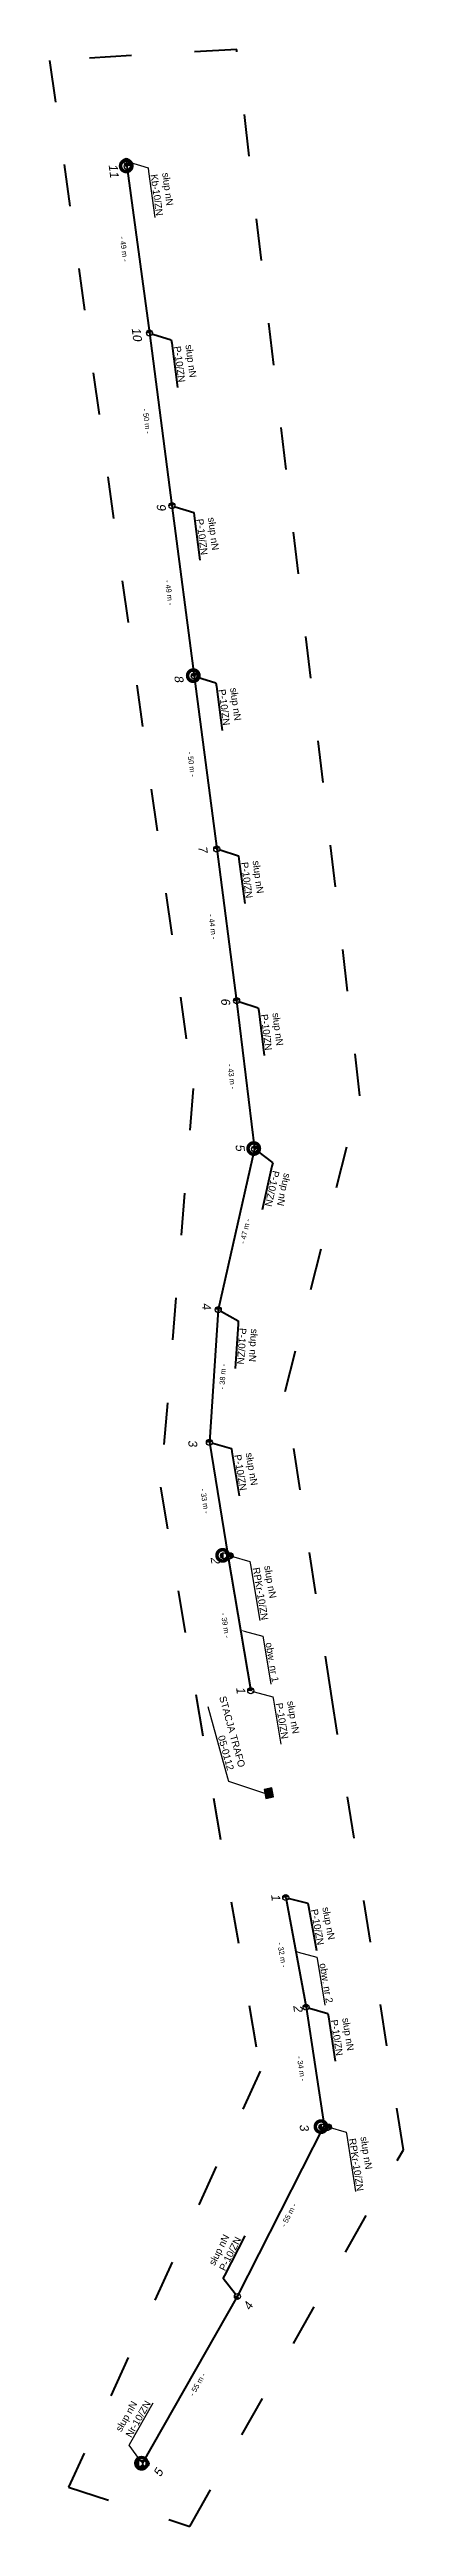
# Model space of a CAD drawing. Header units: metres. Extents: x 7547313 to 7555771, y 5771206 to 5789306.
# Drawn here: x 7549096 to 7549197, y 5771206 to 5771913 of the extents above; entities that cross this region are included whole.
import ezdxf
from ezdxf import colors
from ezdxf.entities.mleader import LeaderData, LeaderLine
from ezdxf.math import Vec2, Vec3

# ---------------------------------------------------------------- set-up
doc = ezdxf.new("R2010")
doc.units = ezdxf.units.M
doc.linetypes.add('GCAD_ISO03W100', pattern=[30, 12, -18])
for name, color, linetype, lineweight in [('!TELE', 30, 'SCARPLINE1A', 50), ('!trafo_05-0112', 6, 'GCAD_ISO03W100', 50), ('_MM LINIA Sn', 40, 'Continuous', 30), ('_numery', 7, 'Continuous', 40)]:
    doc.layers.add(name, color=color, linetype=linetype, lineweight=lineweight)
for name, color, linetype in [('!wymiary', 7, 'Continuous'), ('_MM mufy', 3, 'Continuous'), ('_MM opisy', 7, 'Continuous'), ('_MM slupy', 5, 'Continuous'), ('_mm trafo', 3, 'Continuous')]:
    doc.layers.add(name, color=color, linetype=linetype)
doc.layers.add('_arkusze model', color=7, linetype='Continuous', lineweight=50, plot=False)
doc.styles.get("Standard").update_dxf_attribs({"font": 'arial.ttf'})
doc.linetypes.add('SCARPLINE1A', pattern='A,2,[150,AAA.SHX,S=1,R=0,X=0,Y=0],1e-11', length=2)
doc.dimstyles.new('opis linie', dxfattribs={"dimtxt": 1.5, "dimasz": 0.18, "dimexe": 0.18, "dimexo": 0.0625, "dimgap": 2.5, "dimtad": 4, "dimdec": 0, "dimzin": 0, "dimdsep": 46, "dimtxsty": 'Standard', "dimcen": 0.09, "dimse1": 1, "dimse2": 1, "dimsd1": 1, "dimsd2": 1, "dimclrt": 256, "dimadec": 0, "dimazin": 0, "dimtfac": 1, "dimtdec": 0, "dimtofl": 0, "dimtmove": 0, "dimatfit": 3, "dimfxl": 1, "dimtfill": 1, "dimtolj": 1, "dimtzin": 0, "dimarcsym": 0})

# ---------------------------------------------------------------- blocks, each defined once
blk = doc.blocks.new('*D121')
at = {"layer": 'Defpoints', "color": 0}
for p in [(7549163.57, 5771385.84), (7549168.61, 5771354.41), (7549169.35, 5771354.54)]:
    blk.add_point(p, dxfattribs=at)
at = {"layer": '!wymiary', "insert": (7549162.51, 5771369.46), "char_height": 1.5, "attachment_point": 5, "rotation": 280.46748, "bg_fill": 3, "box_fill_scale": 1.1, "bg_fill_color": 9, "bg_fill_true_color": 13158600, "bg_fill_transparency": 0}
blk.add_mtext('\\A1;- 32 m -', dxfattribs=at)
blk = doc.blocks.new('*D122')
at = {"layer": 'Defpoints', "color": 0}
for p in [(7549169.35, 5771354.54), (7549173.82, 5771320.56), (7549174.56, 5771320.68)]:
    blk.add_point(p, dxfattribs=at)
at = {"layer": '!wymiary', "insert": (7549167.99, 5771337), "char_height": 1.5, "attachment_point": 5, "rotation": 278.74782, "bg_fill": 3, "box_fill_scale": 1.1, "bg_fill_color": 9, "bg_fill_true_color": 13158600, "bg_fill_transparency": 0}
blk.add_mtext('\\A1;- 34 m -', dxfattribs=at)
blk = doc.blocks.new('*D123')
at = {"layer": 'Defpoints', "color": 0}
for p in [(7549174.56, 5771320.68), (7549149.11, 5771272.28), (7549149.78, 5771271.94)]:
    blk.add_point(p, dxfattribs=at)
at = {"layer": '!wymiary', "insert": (7549164.41, 5771295.17), "char_height": 1.5, "attachment_point": 5, "rotation": 63.04223, "bg_fill": 3, "box_fill_scale": 1.1, "bg_fill_color": 9, "bg_fill_true_color": 13158600, "bg_fill_transparency": 0}
blk.add_mtext('\\A1;- 55 m -', dxfattribs=at)
blk = doc.blocks.new('*D124')
at = {"layer": 'Defpoints', "color": 0}
for p in [(7549149.78, 5771271.94), (7549122.07, 5771224.6), (7549122.72, 5771224.23)]:
    blk.add_point(p, dxfattribs=at)
at = {"layer": '!wymiary', "insert": (7549138.43, 5771246.85), "char_height": 1.5, "attachment_point": 5, "rotation": 60.44507, "bg_fill": 3, "box_fill_scale": 1.1, "bg_fill_color": 9, "bg_fill_true_color": 13158600, "bg_fill_transparency": 0}
blk.add_mtext('\\A1;- 55 m -', dxfattribs=at)
blk = doc.blocks.new('*D125')
at = {"layer": 'Defpoints', "color": 0}
for p in [(7549118.13, 5771881.44), (7549124, 5771832.31), (7549124.74, 5771832.41)]:
    blk.add_point(p, dxfattribs=at)
at = {"layer": '!wymiary', "insert": (7549117.46, 5771856.39), "char_height": 1.5, "attachment_point": 5, "rotation": 277.6776, "bg_fill": 3, "box_fill_scale": 1.1, "bg_fill_color": 9, "bg_fill_true_color": 13158600, "bg_fill_transparency": 0}
blk.add_mtext('\\A1;- 49 m -', dxfattribs=at)
blk = doc.blocks.new('*D126')
at = {"layer": 'Defpoints', "color": 0}
for p in [(7549124.74, 5771832.41), (7549130.41, 5771783.02), (7549131.15, 5771783.12)]:
    blk.add_point(p, dxfattribs=at)
at = {"layer": '!wymiary', "insert": (7549123.96, 5771807.24), "char_height": 1.5, "attachment_point": 5, "rotation": 277.40969, "bg_fill": 3, "box_fill_scale": 1.1, "bg_fill_color": 9, "bg_fill_true_color": 13158600, "bg_fill_transparency": 0}
blk.add_mtext('\\A1;- 50 m -', dxfattribs=at)
blk = doc.blocks.new('*D127')
at = {"layer": 'Defpoints', "color": 0}
for p in [(7549131.15, 5771783.12), (7549136.73, 5771734.38), (7549137.48, 5771734.48)]:
    blk.add_point(p, dxfattribs=at)
at = {"layer": '!wymiary', "insert": (7549130.33, 5771758.28), "char_height": 1.5, "attachment_point": 5, "rotation": 277.41101, "bg_fill": 3, "box_fill_scale": 1.1, "bg_fill_color": 9, "bg_fill_true_color": 13158600, "bg_fill_transparency": 0}
blk.add_mtext('\\A1;- 49 m -', dxfattribs=at)
blk = doc.blocks.new('*D128')
at = {"layer": 'Defpoints', "color": 0}
for p in [(7549137.48, 5771734.48), (7549143.15, 5771685.04), (7549143.89, 5771685.14)]:
    blk.add_point(p, dxfattribs=at)
at = {"layer": '!wymiary', "insert": (7549136.7, 5771709.29), "char_height": 1.5, "attachment_point": 5, "rotation": 277.40425, "bg_fill": 3, "box_fill_scale": 1.1, "bg_fill_color": 9, "bg_fill_true_color": 13158600, "bg_fill_transparency": 0}
blk.add_mtext('\\A1;- 50 m -', dxfattribs=at)
blk = doc.blocks.new('*D129')
at = {"layer": 'Defpoints', "color": 0}
for p in [(7549143.89, 5771685.14), (7549148.82, 5771641.7), (7549149.56, 5771641.8)]:
    blk.add_point(p, dxfattribs=at)
at = {"layer": '!wymiary', "insert": (7549142.76, 5771662.95), "char_height": 1.5, "attachment_point": 5, "rotation": 277.45413, "bg_fill": 3, "box_fill_scale": 1.1, "bg_fill_color": 9, "bg_fill_true_color": 13158600, "bg_fill_transparency": 0}
blk.add_mtext('\\A1;- 44 m -', dxfattribs=at)
blk = doc.blocks.new('*D130')
at = {"layer": 'Defpoints', "color": 0}
for p in [(7549149.56, 5771641.8), (7549153.96, 5771599.41), (7549154.7, 5771599.5)]:
    blk.add_point(p, dxfattribs=at)
at = {"layer": '!wymiary', "insert": (7549148.14, 5771620.16), "char_height": 1.5, "attachment_point": 5, "rotation": 276.93238, "bg_fill": 3, "box_fill_scale": 1.1, "bg_fill_color": 9, "bg_fill_true_color": 13158600, "bg_fill_transparency": 0}
blk.add_mtext('\\A1;- 43 m -', dxfattribs=at)
blk = doc.blocks.new('*D131')
at = {"layer": 'Defpoints', "color": 0}
for p in [(7549154.7, 5771599.5), (7549143.61, 5771553.78), (7549144.34, 5771553.61)]:
    blk.add_point(p, dxfattribs=at)
at = {"layer": '!wymiary', "insert": (7549151.96, 5771576), "char_height": 1.5, "attachment_point": 5, "rotation": 77.27476, "bg_fill": 3, "box_fill_scale": 1.1, "bg_fill_color": 9, "bg_fill_true_color": 13158600, "bg_fill_transparency": 0}
blk.add_mtext('\\A1;- 47 m -', dxfattribs=at)
blk = doc.blocks.new('*D132')
at = {"layer": 'Defpoints', "color": 0}
for p in [(7549144.34, 5771553.61), (7549141.06, 5771515.81), (7549141.81, 5771515.76)]:
    blk.add_point(p, dxfattribs=at)
at = {"layer": '!wymiary', "insert": (7549145.59, 5771534.52), "char_height": 1.5, "attachment_point": 5, "rotation": 86.17588, "bg_fill": 3, "box_fill_scale": 1.1, "bg_fill_color": 9, "bg_fill_true_color": 13158600, "bg_fill_transparency": 0}
blk.add_mtext('\\A1;- 38 m -', dxfattribs=at)
blk = doc.blocks.new('*D133')
at = {"layer": 'Defpoints', "color": 0}
for p in [(7549141.81, 5771515.76), (7549146.36, 5771483.39), (7549147.1, 5771483.51)]:
    blk.add_point(p, dxfattribs=at)
at = {"layer": '!wymiary', "insert": (7549140.49, 5771498.99), "char_height": 1.5, "attachment_point": 5, "rotation": 279.31136, "bg_fill": 3, "box_fill_scale": 1.1, "bg_fill_color": 9, "bg_fill_true_color": 13158600, "bg_fill_transparency": 0}
blk.add_mtext('\\A1;- 33 m -', dxfattribs=at)
blk = doc.blocks.new('*D134')
at = {"layer": 'Defpoints', "color": 0}
for p in [(7549147.1, 5771483.51), (7549152.86, 5771444.72), (7549153.6, 5771444.85)]:
    blk.add_point(p, dxfattribs=at)
at = {"layer": '!wymiary', "insert": (7549146.39, 5771463.51), "char_height": 1.5, "attachment_point": 5, "rotation": 279.54947, "bg_fill": 3, "box_fill_scale": 1.1, "bg_fill_color": 9, "bg_fill_true_color": 13158600, "bg_fill_transparency": 0}
blk.add_mtext('\\A1;- 39 m -', dxfattribs=at)
blk = doc.blocks.new('ZN')
at = {"layer": '_MM slupy', "transparency": 33554687}
h = blk.add_hatch(color=256, dxfattribs=at)
h.dxf.hatch_style = 1
h.paths.add_polyline_path([(0, -0.86), (0, 0.86, 1)])
at = {"layer": '_MM slupy'}
blk.add_circle((0, 0), 0.857, dxfattribs=at)
blk = doc.blocks.new('R')
at = {"layer": '_MM slupy', "transparency": 33554687}
h = blk.add_hatch(color=256, dxfattribs=at)
h.dxf.hatch_style = 1
h.paths.add_polyline_path([(-0.93, -0.86), (-0.93, 0.86, 1)])
h = blk.add_hatch(color=256, dxfattribs=at)
h.dxf.hatch_style = 1
h.paths.add_polyline_path([(0.93, 0.86), (0.93, -0.86, 1)])
at = {"layer": '_MM slupy'}
for points in [[(-0.93, 0.86), (0.93, 0.86)], [(-0.93, -0.86), (0.93, -0.86)]]:
    blk.add_lwpolyline(points, dxfattribs=at)
for centre in [(-0.93, 0), (0.93, 0)]:
    blk.add_circle(centre, 0.857, dxfattribs=at)
blk = doc.blocks.new('trafo')
at = {"layer": '_mm trafo'}
h = blk.add_hatch(color=256, dxfattribs=at)
h.dxf.hatch_style = 1
h.paths.add_polyline_path([(-1.15, 1.02), (-0.52, -1.51), (1.64, -0.96), (1.01, 1.59)])
at = {"layer": '_MM LINIA Sn', "color": 2, "lineweight": 60}
for p, q in [((0.58, 0.02), (-0.43, 0.9)), ((-0.32, -0.23), (0.58, 0.02)), ((0.58, -0.92), (-0.32, -0.23)), ((0.55, -0.72), (0.41, -0.9)), ((0.41, -0.9), (0.58, -0.92)), ((0.58, -0.92), (0.55, -0.72))]:
    blk.add_line(p, q, dxfattribs=at)
at = {"layer": '_mm trafo', "flags": 128}
blk.add_lwpolyline([(-0.52, -1.52), (1.64, -0.96), (0.98, 1.58), (-1.17, 0.99), (-0.52, -1.52)], close=True, dxfattribs=at)
blk = doc.blocks.new('mufa')
at = {"layer": '_MM mufy'}
h = blk.add_hatch(color=256, dxfattribs=at)
h.dxf.hatch_style = 1
h.paths.add_polyline_path([(2.15, 0.12, 1), (-2.1, -0.05, 1)])
h.paths.add_polyline_path([(-1.1, -0.01, -1), (1.15, 0.08, -1)], flags=16)
h.paths.add_polyline_path([(-0.83, 0, -1), (0.88, 0.07, -1)], flags=0)
blk = doc.blocks.new('q')
at = {"layer": '_MM slupy'}
blk.add_blockref('ZN', (0, 0), dxfattribs=at)
at = {"layer": '_MM opisy'}
ml = blk.add_multileader_mtext('Standard', dxfattribs=at)
ml.set_content('\\pxql;słup nN\\PP-10/ZN', color=256)
ml.set_leader_properties()
ml.build(insert=Vec2(0, 0))
ml.multileader.update_dxf_attribs({"has_text_frame": 1, "text_left_attachment_type": 5, "text_right_attachment_type": 5, "dogleg_length": 1, "arrow_head_size": 1})
ctx = ml.context
ctx.base_point, ctx.char_height, ctx.arrow_head_size, ctx.landing_gap_size, ctx.plane_origin = Vec3(3.75, 5.9), 2, 1, 1, Vec3(1.72, -1.42)
ctx.left_attachment, ctx.right_attachment = 5, 5
notes = []
notes.append((ctx, [(0, (1, 1, 0), (2.75, 5.9), (1, 0), 1, [(0, [(0, 0), (2.75, 5.9)], 0, [])])]))
ctx.mtext.insert, ctx.mtext.flow_direction = Vec3(4.75, 11.7), 5
ctx.mtext.has_bg_fill, ctx.mtext.bg_color, ctx.mtext.bg_scale_factor, ctx.mtext.bg_transparency, ctx.mtext.use_window_bg_color = 1, -1023410175, 1, 0, 1
for ctx, leaders in notes:
    for number, flags, end, landing, length, lines in leaders:
        leader = LeaderData()
        leader.index, (leader.has_last_leader_line, leader.has_dogleg_vector, leader.attachment_direction) = number, flags
        leader.last_leader_point, leader.dogleg_vector, leader.dogleg_length = Vec3(end), Vec3(landing), length
        for number, points, colour, breaks in lines:
            line = LeaderLine()
            line.index, line.vertices, line.color, line.breaks = number, Vec3.list(points), colors.encode_raw_color(colour), breaks
            leader.lines.append(line)
        ctx.leaders.append(leader)

msp = doc.modelspace()

# ---------------------------------------------------------------- linework, layer by layer
at = {"layer": '!TELE'}
for points in [[(7549118.13, 5771881.44), (7549124.74, 5771832.41), (7549131.15, 5771783.12), (7549137.48, 5771734.48), (7549143.89, 5771685.14), (7549149.56, 5771641.8), (7549154.7, 5771599.5), (7549144.34, 5771553.61), (7549141.81, 5771515.76), (7549147.1, 5771483.51), (7549153.6, 5771444.85)], [(7549163.57, 5771385.84), (7549169.35, 5771354.54), (7549174.56, 5771320.68)], [(7549122.72, 5771224.23), (7549149.78, 5771271.94), (7549174.56, 5771320.68)]]:
    msp.add_lwpolyline(points, dxfattribs=at)

# ---------------------------------------------------------------- block references
at = {"layer": '_arkusze model', "rotation": 357.3066721443945}
msp.add_blockref('trafo', (7549158.53, 5771415.61), dxfattribs=at)

# ---------------------------------------------------------------- next in the draw order: dimensions: what is measured, and where the dimension line sits
at = {"layer": '!wymiary'}
for p1, p2, picture, middle in [((7549118.13, 5771881.44), (7549124.74, 5771832.41), '*D125', (7549117.46, 5771856.39)), ((7549163.57, 5771385.84), (7549169.35, 5771354.54), '*D121', (7549162.51, 5771369.46))]:
    dim = msp.add_aligned_dim(p1=p1, p2=p2, distance=-0.75, dimstyle='opis linie', override={"dimpost": '- <> m -'}, dxfattribs=at)
    dim.commit()
    dim.dimension.update_dxf_attribs({"geometry": picture, "text_midpoint": middle})

# ---------------------------------------------------------------- next in the draw order: block references
at = {"layer": '!TELE', "rotation": 280.4674808966838}
msp.add_blockref('q', (7549163.57, 5771385.84), dxfattribs=at)
at = {"layer": '_MM slupy', "rotation": 277.6775969381026}
msp.add_blockref('ZN', (7549118.13, 5771881.44), dxfattribs=at)

# ---------------------------------------------------------------- next in the draw order: dimensions: what is measured, and where the dimension line sits
at = {"layer": '!wymiary'}
for p1, p2, picture, middle in [((7549124.74, 5771832.41), (7549131.15, 5771783.12), '*D126', (7549123.96, 5771807.24)), ((7549169.35, 5771354.54), (7549174.56, 5771320.68), '*D122', (7549167.99, 5771337))]:
    dim = msp.add_aligned_dim(p1=p1, p2=p2, distance=-0.75, dimstyle='opis linie', override={"dimpost": '- <> m -'}, dxfattribs=at)
    dim.commit()
    dim.dimension.update_dxf_attribs({"geometry": picture, "text_midpoint": middle})

# ---------------------------------------------------------------- next in the draw order: block references
at = {"layer": '!TELE'}
for p, rotation in [((7549124.74, 5771832.41), 277.4096899091156), ((7549169.35, 5771354.54), 278.7478150258946)]:
    msp.add_blockref('q', p, dxfattribs=dict(at, rotation=rotation))

# ---------------------------------------------------------------- next in the draw order: texts
at = {"layer": '_numery', "oblique": 10}
msp.add_text('1', height=2.5, rotation=277.31021, dxfattribs=at).set_placement((7549159.37, 5771386.72))

# ---------------------------------------------------------------- next in the draw order: dimensions: what is measured, and where the dimension line sits
at = {"layer": '!wymiary'}
for p1, p2, picture, middle in [((7549131.15, 5771783.12), (7549137.48, 5771734.48), '*D127', (7549130.33, 5771758.28)), ((7549174.56, 5771320.68), (7549149.78, 5771271.94), '*D123', (7549164.41, 5771295.17))]:
    dim = msp.add_aligned_dim(p1=p1, p2=p2, distance=-0.75, dimstyle='opis linie', override={"dimpost": '- <> m -'}, dxfattribs=at)
    dim.commit()
    dim.dimension.update_dxf_attribs({"geometry": picture, "text_midpoint": middle})

# ---------------------------------------------------------------- next in the draw order: leaders
at = {"layer": '_MM opisy'}
ml = msp.add_multileader_mtext('Standard', dxfattribs=at)
ml.set_content('\\pxql;słup nN\\PKb-10/ZN', color=256)
ml.set_leader_properties()
ml.build(insert=Vec2(0, 0))
ml.multileader.update_dxf_attribs({"has_text_frame": 1, "text_left_attachment_type": 5, "text_right_attachment_type": 5, "dogleg_length": 1, "arrow_head_size": 1})
ctx = ml.context
ctx.base_point, ctx.char_height, ctx.arrow_head_size, ctx.landing_gap_size, ctx.plane_origin, ctx.plane_x_axis, ctx.plane_y_axis = Vec3(7549124.48, 5771878.51), 2, 1, 1, Vec3(7549116.95, 5771879.55), Vec3(0.133599, -0.991036), Vec3(0.991036, 0.133599)
ctx.left_attachment, ctx.right_attachment = 5, 5
notes = []
notes.append((ctx, [(0, (1, 1, 0), (7549124.35, 5771879.5), (0.133599, -0.991036), 1, [(0, [(7549118.13, 5771881.44), (7549124.35, 5771879.5)], 0, [])])]))
ctx.mtext.insert, ctx.mtext.text_direction, ctx.mtext.flow_direction = Vec3(7549130.33, 5771878.29), Vec3(0.133599, -0.991036), 5
ctx.mtext.has_bg_fill, ctx.mtext.bg_color, ctx.mtext.bg_scale_factor, ctx.mtext.bg_transparency, ctx.mtext.use_window_bg_color = 1, -1023410175, 1, 0, 1
for ctx, leaders in notes:
    for number, flags, end, landing, length, lines in leaders:
        leader = LeaderData()
        leader.index, (leader.has_last_leader_line, leader.has_dogleg_vector, leader.attachment_direction) = number, flags
        leader.last_leader_point, leader.dogleg_vector, leader.dogleg_length = Vec3(end), Vec3(landing), length
        for number, points, colour, breaks in lines:
            line = LeaderLine()
            line.index, line.vertices, line.color, line.breaks = number, Vec3.list(points), colors.encode_raw_color(colour), breaks
            leader.lines.append(line)
        ctx.leaders.append(leader)

# ---------------------------------------------------------------- next in the draw order: block references
at = {"layer": '!TELE', "rotation": 277.4110125831833}
msp.add_blockref('q', (7549131.15, 5771783.12), dxfattribs=at)
at = {"color": 5, "lineweight": 70}
msp.add_blockref('mufa', (7549118.09, 5771880.06), dxfattribs=at)
at = {"layer": '_MM slupy', "rotation": 277.6775969381026}
msp.add_blockref('ZN', (7549118.38, 5771879.97), dxfattribs=at)

# ---------------------------------------------------------------- next in the draw order: texts
at = {"layer": '_numery', "oblique": 10}
for s, p in [('11', (7549113.08, 5771880.45)), ('10', (7549119.65, 5771833.82)), ('3', (7549167.46, 5771321.02))]:
    msp.add_text(s, height=2.5, rotation=277.31021, dxfattribs=at).set_placement(p)

# ---------------------------------------------------------------- next in the draw order: dimensions: what is measured, and where the dimension line sits
at = {"layer": '!wymiary'}
for p1, p2, picture, middle in [((7549137.48, 5771734.48), (7549143.89, 5771685.14), '*D128', (7549136.7, 5771709.29)), ((7549149.78, 5771271.94), (7549122.72, 5771224.23), '*D124', (7549138.43, 5771246.85))]:
    dim = msp.add_aligned_dim(p1=p1, p2=p2, distance=-0.75, dimstyle='opis linie', override={"dimpost": '- <> m -'}, dxfattribs=at)
    dim.commit()
    dim.dimension.update_dxf_attribs({"geometry": picture, "text_midpoint": middle})

# ---------------------------------------------------------------- next in the draw order: leaders
at = {"layer": '_MM opisy'}
ml = msp.add_multileader_mtext('Standard', dxfattribs=at)
ml.set_content('\\pxql;słup nN\\PRPKr-10/ZN', color=256)
ml.set_leader_properties()
ml.build(insert=Vec2(0, 0))
ml.multileader.update_dxf_attribs({"has_text_frame": 1, "text_left_attachment_type": 5, "text_right_attachment_type": 5, "dogleg_length": 1, "arrow_head_size": 1})
ctx = ml.context
ctx.base_point, ctx.char_height, ctx.arrow_head_size, ctx.landing_gap_size, ctx.plane_origin, ctx.plane_x_axis, ctx.plane_y_axis = Vec3(7549180.97, 5771317.87), 2, 1, 1, Vec3(7549173.42, 5771318.76), Vec3(0.152086, -0.988367), Vec3(0.988367, 0.152086)
ctx.left_attachment, ctx.right_attachment = 5, 5
notes = []
notes.append((ctx, [(0, (1, 1, 0), (7549180.81, 5771318.85), (0.152086, -0.988367), 1, [(0, [(7549174.56, 5771320.68), (7549180.81, 5771318.85)], 0, [])])]))
ctx.mtext.insert, ctx.mtext.text_direction, ctx.mtext.flow_direction = Vec3(7549186.82, 5771317.75), Vec3(0.152086, -0.988367), 5
ctx.mtext.has_bg_fill, ctx.mtext.bg_color, ctx.mtext.bg_scale_factor, ctx.mtext.bg_transparency, ctx.mtext.use_window_bg_color = 1, -1023410175, 1, 0, 1
for ctx, leaders in notes:
    for number, flags, end, landing, length, lines in leaders:
        leader = LeaderData()
        leader.index, (leader.has_last_leader_line, leader.has_dogleg_vector, leader.attachment_direction) = number, flags
        leader.last_leader_point, leader.dogleg_vector, leader.dogleg_length = Vec3(end), Vec3(landing), length
        for number, points, colour, breaks in lines:
            line = LeaderLine()
            line.index, line.vertices, line.color, line.breaks = number, Vec3.list(points), colors.encode_raw_color(colour), breaks
            leader.lines.append(line)
        ctx.leaders.append(leader)

# ---------------------------------------------------------------- next in the draw order: block references
at = {"layer": '!TELE'}
for p, rotation in [((7549137.48, 5771734.48), 277.4042514357936), ((7549149.78, 5771271.94), 63.04223244561692)]:
    msp.add_blockref('q', p, dxfattribs=dict(at, rotation=rotation))
at = {"color": 5, "lineweight": 70}
msp.add_blockref('mufa', (7549173.59, 5771320.4), dxfattribs=at)
msp.add_blockref('R', (7549174.8, 5771320.32))

# ---------------------------------------------------------------- next in the draw order: texts
at = {"layer": '_numery', "oblique": 10}
msp.add_text('9', height=2.5, rotation=277.31021, dxfattribs=at).set_placement((7549126.73, 5771783.54))

# ---------------------------------------------------------------- next in the draw order: dimensions: what is measured, and where the dimension line sits
at = {"layer": '!wymiary'}
dim = msp.add_aligned_dim(p1=(7549143.89, 5771685.14), p2=(7549149.56, 5771641.8), distance=-0.75, dimstyle='opis linie', override={"dimpost": '- <> m -'}, dxfattribs=at)
dim.commit()
dim.dimension.update_dxf_attribs({"geometry": '*D129', "text_midpoint": (7549142.76, 5771662.95)})

# ---------------------------------------------------------------- next in the draw order: leaders
at = {"layer": '_MM opisy'}
ml = msp.add_multileader_mtext('Standard', dxfattribs=at)
ml.set_content('\\pxql;słup nN\\PNr-10/ZN', color=256)
ml.set_leader_properties()
ml.build(insert=Vec2(0, 0))
ml.multileader.update_dxf_attribs({"has_text_frame": 1, "text_left_attachment_type": 5, "text_right_attachment_type": 5, "dogleg_length": 1, "arrow_head_size": 1})
ctx = ml.context
ctx.base_point, ctx.char_height, ctx.arrow_head_size, ctx.landing_gap_size, ctx.plane_origin, ctx.plane_x_axis, ctx.plane_y_axis = Vec3(7549119.44, 5771230.41), 2, 1, 1, Vec3(7549124.8, 5771225.02), Vec3(0.493258, 0.869883), Vec3(-0.869883, 0.493258)
ctx.left_attachment, ctx.right_attachment = 5, 5
notes = []
notes.append((ctx, [(0, (1, 1, 0), (7549118.95, 5771229.54), (0.493258, 0.869883), 1, [(0, [(7549122.72, 5771224.23), (7549118.95, 5771229.54)], 0, [])])]))
ctx.mtext.insert, ctx.mtext.text_direction, ctx.mtext.flow_direction = Vec3(7549114.92, 5771234.12), Vec3(0.493258, 0.869883), 5
ctx.mtext.has_bg_fill, ctx.mtext.bg_color, ctx.mtext.bg_scale_factor, ctx.mtext.bg_transparency, ctx.mtext.use_window_bg_color = 1, -1023410175, 1, 0, 1
for ctx, leaders in notes:
    for number, flags, end, landing, length, lines in leaders:
        leader = LeaderData()
        leader.index, (leader.has_last_leader_line, leader.has_dogleg_vector, leader.attachment_direction) = number, flags
        leader.last_leader_point, leader.dogleg_vector, leader.dogleg_length = Vec3(end), Vec3(landing), length
        for number, points, colour, breaks in lines:
            line = LeaderLine()
            line.index, line.vertices, line.color, line.breaks = number, Vec3.list(points), colors.encode_raw_color(colour), breaks
            leader.lines.append(line)
        ctx.leaders.append(leader)

# ---------------------------------------------------------------- next in the draw order: block references
at = {"layer": '!TELE', "rotation": 277.4541287353511}
msp.add_blockref('q', (7549143.89, 5771685.14), dxfattribs=at)
at = {"color": 5, "lineweight": 70}
for p in [(7549137.19, 5771734.56), (7549122.44, 5771224.31)]:
    msp.add_blockref('mufa', p, dxfattribs=at)
msp.add_blockref('R', (7549122.82, 5771224.24))

# ---------------------------------------------------------------- next in the draw order: texts
at = {"layer": '_numery', "oblique": 10}
for s, rotation, p in [('8', 277.31021, (7549131.78, 5771734.52)), ('4', 59.7911, (7549153.42, 5771267.75)), ('5', 59.7911, (7549127.85, 5771220.25))]:
    msp.add_text(s, height=2.5, rotation=rotation, dxfattribs=at).set_placement(p)

# ---------------------------------------------------------------- next in the draw order: dimensions: what is measured, and where the dimension line sits
at = {"layer": '!wymiary'}
dim = msp.add_aligned_dim(p1=(7549149.56, 5771641.8), p2=(7549154.7, 5771599.5), distance=-0.75, dimstyle='opis linie', override={"dimpost": '- <> m -'}, dxfattribs=at)
dim.commit()
dim.dimension.update_dxf_attribs({"geometry": '*D130', "text_midpoint": (7549148.14, 5771620.16)})

# ---------------------------------------------------------------- next in the draw order: block references
at = {"layer": '!TELE', "rotation": 276.932382771676}
msp.add_blockref('q', (7549149.56, 5771641.8), dxfattribs=at)

# ---------------------------------------------------------------- next in the draw order: texts
at = {"layer": '_numery', "oblique": 10}
msp.add_text('7', height=2.5, rotation=277.31021, dxfattribs=at).set_placement((7549138.6, 5771685.87))

# ---------------------------------------------------------------- next in the draw order: dimensions: what is measured, and where the dimension line sits
at = {"layer": '!wymiary'}
dim = msp.add_aligned_dim(p1=(7549154.7, 5771599.5), p2=(7549144.34, 5771553.61), distance=-0.75, dimstyle='opis linie', override={"dimpost": '- <> m -'}, dxfattribs=at)
dim.commit()
dim.dimension.update_dxf_attribs({"geometry": '*D131', "text_midpoint": (7549151.96, 5771576)})

# ---------------------------------------------------------------- next in the draw order: block references
at = {"layer": '!TELE', "rotation": 257.2747629183135}
msp.add_blockref('q', (7549154.7, 5771599.5), dxfattribs=at)

# ---------------------------------------------------------------- next in the draw order: texts
at = {"layer": '_numery', "oblique": 10}
msp.add_text('6', height=2.5, rotation=277.31021, dxfattribs=at).set_placement((7549145.05, 5771642.41))

# ---------------------------------------------------------------- next in the draw order: dimensions: what is measured, and where the dimension line sits
at = {"layer": '!wymiary'}
dim = msp.add_aligned_dim(p1=(7549144.34, 5771553.61), p2=(7549141.81, 5771515.76), distance=-0.75, dimstyle='opis linie', override={"dimpost": '- <> m -'}, dxfattribs=at)
dim.commit()
dim.dimension.update_dxf_attribs({"geometry": '*D132', "text_midpoint": (7549145.59, 5771534.52)})

# ---------------------------------------------------------------- next in the draw order: block references
at = {"layer": '!TELE', "rotation": 266.1758782095862}
msp.add_blockref('q', (7549144.34, 5771553.61), dxfattribs=at)
at = {"color": 5, "lineweight": 70}
msp.add_blockref('mufa', (7549154.42, 5771599.58), dxfattribs=at)

# ---------------------------------------------------------------- next in the draw order: texts
at = {"layer": '_numery', "oblique": 10}
msp.add_text('5', height=2.5, rotation=277.31021, dxfattribs=at).set_placement((7549149.21, 5771600.71))

# ---------------------------------------------------------------- next in the draw order: dimensions: what is measured, and where the dimension line sits
at = {"layer": '!wymiary'}
dim = msp.add_aligned_dim(p1=(7549141.81, 5771515.76), p2=(7549147.1, 5771483.51), distance=-0.75, dimstyle='opis linie', override={"dimpost": '- <> m -'}, dxfattribs=at)
dim.commit()
dim.dimension.update_dxf_attribs({"geometry": '*D133', "text_midpoint": (7549140.49, 5771498.99)})

# ---------------------------------------------------------------- next in the draw order: block references
at = {"layer": '!TELE', "rotation": 279.3113576331799}
msp.add_blockref('q', (7549141.81, 5771515.76), dxfattribs=at)

# ---------------------------------------------------------------- next in the draw order: texts
at = {"layer": '_numery', "oblique": 10}
msp.add_text('4', height=2.5, rotation=277.31021, dxfattribs=at).set_placement((7549139.61, 5771555.48))

# ---------------------------------------------------------------- next in the draw order: dimensions: what is measured, and where the dimension line sits
at = {"layer": '!wymiary'}
dim = msp.add_aligned_dim(p1=(7549147.1, 5771483.51), p2=(7549153.6, 5771444.85), distance=-0.75, dimstyle='opis linie', override={"dimpost": '- <> m -'}, dxfattribs=at)
dim.commit()
dim.dimension.update_dxf_attribs({"geometry": '*D134', "text_midpoint": (7549146.39, 5771463.51)})

# ---------------------------------------------------------------- next in the draw order: texts
at = {"layer": '_numery', "oblique": 10}
msp.add_text('3', height=2.5, rotation=277.31021, dxfattribs=at).set_placement((7549135.7, 5771516.31))

# ---------------------------------------------------------------- next in the draw order: leaders
at = {"layer": '_MM opisy'}
ml = msp.add_multileader_mtext('Standard', dxfattribs=at)
ml.set_content('\\pxql;słup nN\\PRPKr-10/ZN', color=256)
ml.set_leader_properties()
ml.build(insert=Vec2(0, 0))
ml.multileader.update_dxf_attribs({"has_text_frame": 1, "text_left_attachment_type": 5, "text_right_attachment_type": 5, "dogleg_length": 1, "arrow_head_size": 1})
ctx = ml.context
ctx.base_point, ctx.char_height, ctx.arrow_head_size, ctx.landing_gap_size, ctx.plane_origin, ctx.plane_x_axis, ctx.plane_y_axis = Vec3(7549153.54, 5771480.79), 2, 1, 1, Vec3(7549145.98, 5771481.58), Vec3(0.165899, -0.986143), Vec3(0.986143, 0.165899)
ctx.left_attachment, ctx.right_attachment = 5, 5
notes = []
notes.append((ctx, [(0, (1, 1, 0), (7549153.37, 5771481.77), (0.165899, -0.986143), 1, [(0, [(7549147.1, 5771483.51), (7549153.37, 5771481.77)], 0, [])])]))
ctx.mtext.insert, ctx.mtext.text_direction, ctx.mtext.flow_direction = Vec3(7549159.39, 5771480.76), Vec3(0.165899, -0.986143), 5
ctx.mtext.has_bg_fill, ctx.mtext.bg_color, ctx.mtext.bg_scale_factor, ctx.mtext.bg_transparency, ctx.mtext.use_window_bg_color = 1, -1023410175, 1, 0, 1
at = {"layer": '_mm trafo', "color": 3}
ml = msp.add_multileader_mtext('Standard', dxfattribs=at)
ml.set_content('STACJA TRAFO\\P05-0112', color=3)
ml.set_leader_properties()
ml.build(insert=Vec2(0, 0))
ml.multileader.update_dxf_attribs({"has_text_frame": 1, "text_left_attachment_type": 5, "text_right_attachment_type": 5, "dogleg_length": 1, "arrow_head_size": 1.5})
ctx = ml.context
ctx.base_point, ctx.char_height, ctx.arrow_head_size, ctx.plane_origin, ctx.plane_x_axis, ctx.plane_y_axis = Vec3(7549140.47, 5771443.69), 2, 1.5, Vec3(7549130.57, 5771403.96), Vec3(0.266111, -0.963942), Vec3(0.963942, 0.266111)
ctx.left_attachment, ctx.right_attachment, ctx.text_align_type, ctx.attachment_type = 5, 5, 2, 2
notes.append((ctx, [(0, (1, 1, 0), (7549147.31, 5771418.91), (-0.266111, 0.963942), 1, [(0, [(7549159.57, 5771414.85)], 0, [])])]))
ctx.mtext.insert, ctx.mtext.text_direction, ctx.mtext.rotation, ctx.mtext.alignment, ctx.mtext.flow_direction = Vec3(7549152.08, 5771423.34), Vec3(0.266111, -0.963942), 6.129723, 3, 5
ctx.mtext.has_bg_fill, ctx.mtext.bg_color, ctx.mtext.bg_scale_factor, ctx.mtext.bg_transparency, ctx.mtext.use_window_bg_color = 1, -1073741824, 1, 0, 1
for ctx, leaders in notes:
    for number, flags, end, landing, length, lines in leaders:
        leader = LeaderData()
        leader.index, (leader.has_last_leader_line, leader.has_dogleg_vector, leader.attachment_direction) = number, flags
        leader.last_leader_point, leader.dogleg_vector, leader.dogleg_length = Vec3(end), Vec3(landing), length
        for number, points, colour, breaks in lines:
            line = LeaderLine()
            line.index, line.vertices, line.color, line.breaks = number, Vec3.list(points), colors.encode_raw_color(colour), breaks
            leader.lines.append(line)
        ctx.leaders.append(leader)

# ---------------------------------------------------------------- next in the draw order: linework, layer by layer
at = {"layer": '!trafo_05-0112'}
msp.add_lwpolyline([(7549101.68, 5771217.48), (7549136.24, 5771206.3), (7549197.09, 5771313.85), (7549176.67, 5771442.83), (7549163.37, 5771530.28), (7549184.71, 5771614.7), (7549149.59, 5771913.31), (7549096.28, 5771910.2), (7549137.17, 5771616.77), (7549127.85, 5771502.91), (7549156.31, 5771336.27)], close=True, dxfattribs=at)

# ---------------------------------------------------------------- next in the draw order: block references
at = {"color": 5, "lineweight": 70}
msp.add_blockref('mufa', (7549145.56, 5771483.47), dxfattribs=at)
msp.add_blockref('R', (7549146.78, 5771483.38))
at = {"layer": '_MM slupy', "rotation": 279.5494738216672}
msp.add_blockref('ZN', (7549153.6, 5771444.85), dxfattribs=at)

# ---------------------------------------------------------------- next in the draw order: texts
at = {"layer": '_numery', "oblique": 10}
for s, p in [('2', (7549142.14, 5771482.96)), ('1', (7549149.4, 5771445.82))]:
    msp.add_text(s, height=2.5, rotation=277.31021, dxfattribs=at).set_placement(p)

# ---------------------------------------------------------------- next in the draw order: leaders
at = {"layer": '_MM opisy'}
ml = msp.add_multileader_mtext('Standard', dxfattribs=at)
ml.set_content('\\pxql;słup nN\\PP-10/ZN', color=256)
ml.set_leader_properties()
ml.build(insert=Vec2(0, 0))
ml.multileader.update_dxf_attribs({"has_text_frame": 1, "text_left_attachment_type": 5, "text_right_attachment_type": 5, "dogleg_length": 1, "arrow_head_size": 1})
ctx = ml.context
ctx.base_point, ctx.char_height, ctx.arrow_head_size, ctx.landing_gap_size, ctx.plane_origin, ctx.plane_x_axis, ctx.plane_y_axis = Vec3(7549160.04, 5771442.12), 2, 1, 1, Vec3(7549152.49, 5771442.92), Vec3(0.165899, -0.986143), Vec3(0.986143, 0.165899)
ctx.left_attachment, ctx.right_attachment = 5, 5
notes = []
notes.append((ctx, [(0, (1, 1, 0), (7549159.88, 5771443.11), (0.165899, -0.986143), 1, [(0, [(7549153.6, 5771444.85), (7549159.88, 5771443.11)], 0, [])])]))
ctx.mtext.insert, ctx.mtext.text_direction, ctx.mtext.flow_direction = Vec3(7549165.93, 5771442.1), Vec3(0.165899, -0.986143), 5
ctx.mtext.has_bg_fill, ctx.mtext.bg_color, ctx.mtext.bg_scale_factor, ctx.mtext.bg_transparency, ctx.mtext.use_window_bg_color = 1, -1023410175, 1, 0, 1
at = {"layer": '_MM opisy', "color": 1}
ml = msp.add_multileader_mtext('Standard', dxfattribs=at)
ml.set_content('\\pxql;obw. nr 2', color=1)
ml.set_leader_properties()
ml.build(insert=Vec2(0, 0))
ml.multileader.update_dxf_attribs({"has_text_frame": 1, "text_left_attachment_type": 5, "text_right_attachment_type": 5, "dogleg_length": 1, "arrow_head_size": 1})
ctx = ml.context
ctx.base_point, ctx.char_height, ctx.arrow_head_size, ctx.landing_gap_size, ctx.plane_origin, ctx.plane_x_axis, ctx.plane_y_axis = Vec3(7549172.6, 5771367.83), 2, 1, 1, Vec3(7549165.01, 5771368.62), Vec3(0.165899, -0.986143), Vec3(0.986143, 0.165899)
ctx.left_attachment, ctx.right_attachment = 5, 5
notes.append((ctx, [(0, (1, 1, 0), (7549172.43, 5771368.81), (0.165899, -0.986143), 1, [(0, [(7549166.12, 5771370.54), (7549172.4, 5771368.81)], 0, [])])]))
ctx.mtext.insert, ctx.mtext.text_direction, ctx.mtext.flow_direction = Vec3(7549175.14, 5771367.24), Vec3(0.165899, -0.986143), 5
ctx.mtext.has_bg_fill, ctx.mtext.bg_color, ctx.mtext.bg_scale_factor, ctx.mtext.bg_transparency, ctx.mtext.use_window_bg_color = 1, -1023410175, 1, 0, 1
for ctx, leaders in notes:
    for number, flags, end, landing, length, lines in leaders:
        leader = LeaderData()
        leader.index, (leader.has_last_leader_line, leader.has_dogleg_vector, leader.attachment_direction) = number, flags
        leader.last_leader_point, leader.dogleg_vector, leader.dogleg_length = Vec3(end), Vec3(landing), length
        for number, points, colour, breaks in lines:
            line = LeaderLine()
            line.index, line.vertices, line.color, line.breaks = number, Vec3.list(points), colors.encode_raw_color(colour), breaks
            leader.lines.append(line)
        ctx.leaders.append(leader)

# ---------------------------------------------------------------- next in the draw order: texts
at = {"layer": '_numery', "oblique": 10}
msp.add_text('2', height=2.5, rotation=277.31021, dxfattribs=at).set_placement((7549165.69, 5771355.01))

# ---------------------------------------------------------------- next in the draw order: leaders
at = {"layer": '_MM opisy', "color": 1}
ml = msp.add_multileader_mtext('Standard', dxfattribs=at)
ml.set_content('\\pxql;obw. nr 1', color=256)
ml.set_leader_properties()
ml.build(insert=Vec2(0, 0))
ml.multileader.update_dxf_attribs({"has_text_frame": 1, "text_left_attachment_type": 5, "text_right_attachment_type": 5, "dogleg_length": 1, "arrow_head_size": 1})
ctx = ml.context
ctx.base_point, ctx.char_height, ctx.arrow_head_size, ctx.landing_gap_size, ctx.plane_origin, ctx.plane_x_axis, ctx.plane_y_axis = Vec3(7549157.22, 5771459.4), 2, 1, 1, Vec3(7549149.62, 5771460.19), Vec3(0.165899, -0.986143), Vec3(0.986143, 0.165899)
ctx.left_attachment, ctx.right_attachment = 5, 5
notes = []
notes.append((ctx, [(0, (1, 1, 0), (7549157.05, 5771460.39), (0.165899, -0.986143), 1, [(0, [(7549150.74, 5771462.12), (7549157.02, 5771460.38)], 0, [])])]))
ctx.mtext.insert, ctx.mtext.text_direction, ctx.mtext.flow_direction = Vec3(7549159.76, 5771458.82), Vec3(0.165899, -0.986143), 5
ctx.mtext.has_bg_fill, ctx.mtext.bg_color, ctx.mtext.bg_scale_factor, ctx.mtext.bg_transparency, ctx.mtext.use_window_bg_color = 1, -1023410175, 1, 0, 1
for ctx, leaders in notes:
    for number, flags, end, landing, length, lines in leaders:
        leader = LeaderData()
        leader.index, (leader.has_last_leader_line, leader.has_dogleg_vector, leader.attachment_direction) = number, flags
        leader.last_leader_point, leader.dogleg_vector, leader.dogleg_length = Vec3(end), Vec3(landing), length
        for number, points, colour, breaks in lines:
            line = LeaderLine()
            line.index, line.vertices, line.color, line.breaks = number, Vec3.list(points), colors.encode_raw_color(colour), breaks
            leader.lines.append(line)
        ctx.leaders.append(leader)

doc.saveas('drawing.dxf')
